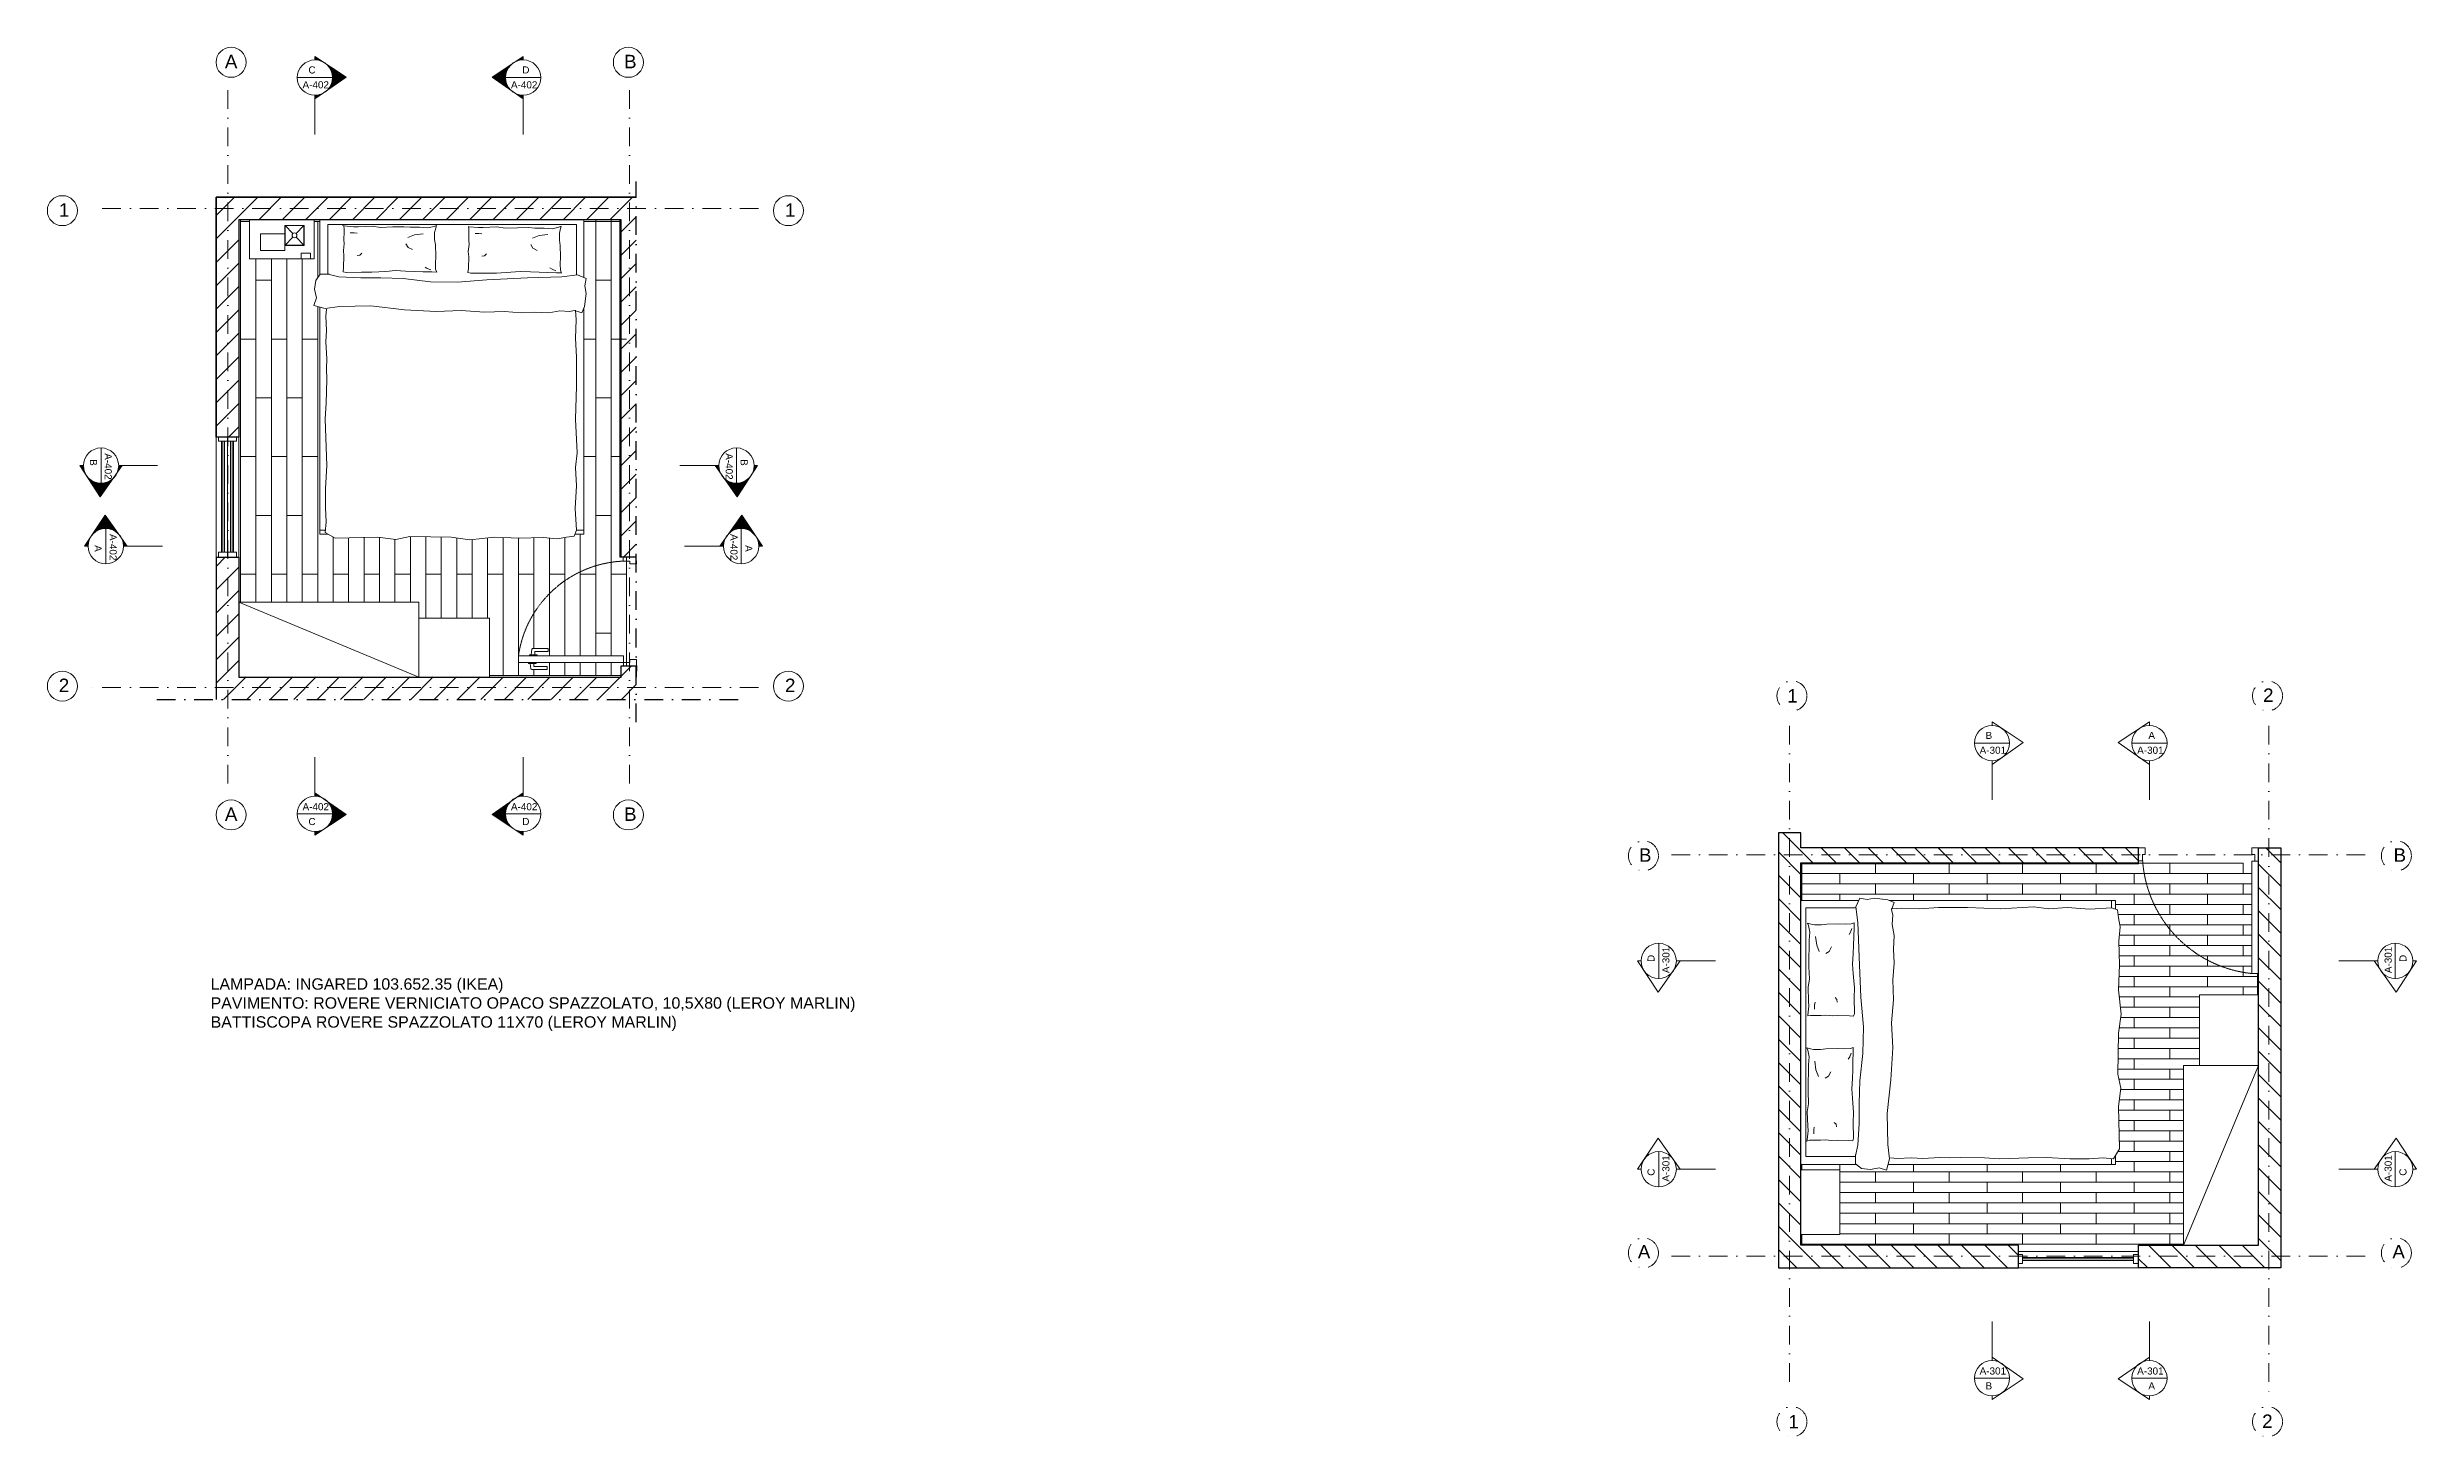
# Model space of a CAD drawing. Header units: centimetres. Extents: x 113170 to 115753, y 56736 to 59771.
# Drawn here: x 113170 to 114781, y 56736 to 57681 of the extents above; entities that cross this region are included whole.
import ezdxf

# ---------------------------------------------------------------- set-up
doc = ezdxf.new("R2010")
doc.units = ezdxf.units.CM
doc.header["$MEASUREMENT"] = 0
doc.linetypes.add('HIDDEN', pattern=[0.375, 0.25, -0.125])
doc.linetypes.add('TRATTOPUNTO', pattern=[25.4, 12.7, -6.35, 0, -6.35])
for name, color, linetype, lineweight in [('Arredi', 1, 'Continuous', 15), ('Dettagli', 5, 'Continuous', 5), ('finestre', 4, 'Continuous', 13), ('linee', 255, 'TRATTOPUNTO', 5), ('Muri esterni', 250, 'Continuous', 25), ('Pavimento', 3, 'Continuous', 5), ('porte', 4, 'Continuous', 13), ('punto tratto', 250, 'TRATTOPUNTO', 25), ('Quote', 2, 'Continuous', 18), ('simbologia', 2, 'Continuous', 5)]:
    doc.layers.add(name, color=color, linetype=linetype, lineweight=lineweight)
doc.layers.add('linee guida', color=6, linetype='Continuous', lineweight=18, plot=False)
doc.styles.get("Standard").update_dxf_attribs({"font": 'Arial.ttf'})

msp = doc.modelspace()

# ---------------------------------------------------------------- texts
at = {"layer": 'linee', "char_height": 9.12, "attachment_point": 1}
for s, insert in [('1', (114352.9, 57244.4)), ('2', (114676.4, 57244.8)), ('B', (114252.1, 57136.1)), ('B', (114765.1, 57136.1)), ('A', (114251.3, 56866.3)), ('A', (114764.3, 56866.3)), ('1', (114353.7, 56750.7)), ('2', (114675.8, 56751))]:
    msp.add_mtext_dynamic_manual_height_columns(s, width=58.855, gutter_width=1, heights=[0], dxfattribs=dict(at, insert=insert))
at = {"layer": 'linee guida', "insert": (113281, 57047.7), "char_height": 7.748, "attachment_point": 1}
msp.add_mtext_dynamic_manual_height_columns('LAMPADA: INGARED 103.652.35 (IKEA)\\PPAVIMENTO: ROVERE VERNICIATO OPACO SPAZZOLATO, 10,5X80 (LEROY MARLIN)\\PBATTISCOPA ROVERE SPAZZOLATO 11X70 (LEROY MARLIN)', width=1158.851, gutter_width=1, heights=[0], dxfattribs=at)
at = {"layer": 'Quote', "char_height": 9.12, "attachment_point": 1}
for s, insert in [('A', (113290.7, 57675.8)), ('B', (113562.1, 57675.8)), ('1', (113177.8, 57574.8)), ('1', (113671.5, 57574.8)), ('2', (113177.8, 57251.5)), ('2', (113671.5, 57251.5)), ('A', (113290.7, 57163.9)), ('B', (113562.1, 57163.9))]:
    msp.add_mtext_dynamic_manual_height_columns(s, width=58.855, gutter_width=1, heights=[0], dxfattribs=dict(at, insert=insert))
at = {"layer": 'simbologia'}
for s, p in [('C', (113347.5, 57663.1)), ('D', (113492.9, 57663.1)), ('A-402', (113343.5, 57653)), ('A-402', (113485.2, 57653)), ('B', (114487.7, 57210.5)), ('A', (114598.4, 57210.5)), ('A-301', (114483.7, 57200.4)), ('A-301', (114590.8, 57200.4)), ('A-402', (113343.5, 57162)), ('A-402', (113485.2, 57162)), ('C', (113347.5, 57151.9)), ('D', (113492.9, 57151.9)), ('A-301', (114483.7, 56778.2)), ('A-301', (114590.8, 56778.2)), ('B', (114487.7, 56768.1)), ('A', (114598.4, 56768.1))]:
    msp.add_text(s, height=4.82, dxfattribs=at).set_placement(p)
for s, rotation, p in [('B', 270, (113198.9, 57400.8)), ('A-402', 270, (113209, 57404.8)), ('A-402', 270, (113631.2, 57404.8)), ('B', 270, (113641.3, 57400.8)), ('A-402', 270, (113212.3, 57349.9)), ('A-402', 270, (113634.4, 57349.9)), ('A', 270, (113202.1, 57342.3)), ('A', 270, (113644.5, 57342.3)), ('D', 90, (114262.7, 57058.8)), ('A-301', 90, (114272.8, 57051.2)), ('A-301', 90, (114763.8, 57051.2)), ('D', 90, (114773.9, 57058.8)), ('A-301', 90, (114272.8, 56909.4)), ('A-301', 90, (114763.8, 56909.4)), ('C', 90, (114262.7, 56913.4)), ('C', 90, (114773.9, 56913.4))]:
    msp.add_text(s, height=4.82, rotation=rotation, dxfattribs=at).set_placement(p)

# ---------------------------------------------------------------- hatches: boundary and pattern name
at = {"layer": 'Dettagli'}
h = msp.add_hatch(color=256, dxfattribs=at)
h.dxf.hatch_style = 1
h.set_gradient(color1=(51, 51, 51), color2=(51, 51, 51), tint=1)
h.paths.add_polyline_path([(113351.9, 57674.7), (113351.9, 57672.3, -0.147001), (113358.5, 57670.3)])
h = msp.add_hatch(color=256, dxfattribs=at)
h.dxf.hatch_style = 1
h.set_gradient(color1=(51, 51, 51), color2=(51, 51, 51), tint=1)
h.paths.add_polyline_path([(113373.1, 57660.7), (113358.5, 57670.3, -0.251876), (113363.9, 57660.3, -0.19408), (113360.5, 57651.9)])
h = msp.add_hatch(color=256, dxfattribs=at)
h.dxf.hatch_style = 1
h.set_gradient(color1=(51, 51, 51), color2=(51, 51, 51), tint=1)
h.paths.add_polyline_path([(113481.5, 57660.3, -0.251876), (113486.9, 57670.3), (113472.4, 57660.7), (113484.9, 57651.9, -0.19408)])
h = msp.add_hatch(color=256, dxfattribs=at)
h.dxf.hatch_style = 1
h.set_gradient(color1=(51, 51, 51), color2=(51, 51, 51), tint=1)
h.paths.add_polyline_path([(113493.5, 57674.7), (113486.9, 57670.3, -0.147001), (113493.5, 57672.3)])
h = msp.add_hatch(color=256, dxfattribs=at)
h.dxf.hatch_style = 1
h.set_gradient(color1=(51, 51, 51), color2=(51, 51, 51), tint=1)
h.paths.add_polyline_path([(113356.8, 57649.3, -0.105717), (113351.9, 57648.2), (113351.9, 57645.8)])
h = msp.add_hatch(color=256, dxfattribs=at)
h.dxf.hatch_style = 1
h.set_gradient(color1=(51, 51, 51), color2=(51, 51, 51), tint=1)
h.paths.add_polyline_path([(113493.5, 57648.2, -0.105717), (113488.6, 57649.3), (113493.5, 57645.8)])
h = msp.add_hatch(dxfattribs=at)
h.set_pattern_fill('ANSI31', color=256, scale=90)
h.set_pattern_definition([(45, (-8.314, -328.383), (-7.9549513, 7.9549513), [])])
h.paths.add_polyline_path([(113570.4, 57334.2), (113570.4, 57578.9), (113284.8, 57578.9), (113284.8, 57415.8), (113300.2, 57415.8), (113300.2, 57563.6), (113560.2, 57563.6), (113560.2, 57334.2)])
h = msp.add_hatch(color=256, dxfattribs=at)
h.dxf.hatch_style = 1
h.set_gradient(color1=(51, 51, 51), color2=(51, 51, 51), tint=1)
h.paths.add_polyline_path([(113194.4, 57396.4), (113192, 57396.4), (113196.4, 57389.8, -0.147001)])
h = msp.add_hatch(color=256, dxfattribs=at)
h.dxf.hatch_style = 1
h.set_gradient(color1=(51, 51, 51), color2=(51, 51, 51), tint=1)
h.paths.add_polyline_path([(113220.9, 57396.4), (113218.5, 57396.4, -0.105717), (113217.5, 57391.5)])
h = msp.add_hatch(color=256, dxfattribs=at)
h.dxf.hatch_style = 1
h.set_gradient(color1=(51, 51, 51), color2=(51, 51, 51), tint=1)
h.paths.add_polyline_path([(113627.5, 57391.5, -0.105717), (113626.4, 57396.4), (113624, 57396.4)])
h = msp.add_hatch(color=256, dxfattribs=at)
h.dxf.hatch_style = 1
h.set_gradient(color1=(51, 51, 51), color2=(51, 51, 51), tint=1)
h.paths.add_polyline_path([(113652.9, 57396.4), (113650.5, 57396.4, -0.147001), (113648.5, 57389.8)])
h = msp.add_hatch(color=256, dxfattribs=at)
h.dxf.hatch_style = 1
h.set_gradient(color1=(51, 51, 51), color2=(51, 51, 51), tint=1)
h.paths.add_polyline_path([(113214.8, 57387.8, -0.468877), (113196.4, 57389.8), (113206, 57375.2)])
h = msp.add_hatch(color=256, dxfattribs=at)
h.dxf.hatch_style = 1
h.set_gradient(color1=(51, 51, 51), color2=(51, 51, 51), tint=1)
h.paths.add_polyline_path([(113630.1, 57387.8), (113638.9, 57375.2), (113648.5, 57389.8, -0.468877)])
h = msp.add_hatch(color=256, dxfattribs=at)
h.dxf.hatch_style = 1
h.set_gradient(color1=(51, 51, 51), color2=(51, 51, 51), tint=1)
h.paths.add_polyline_path([(113209.3, 57362.8), (113199.7, 57348.2, -0.468877), (113218.1, 57350.3)])
h = msp.add_hatch(color=256, dxfattribs=at)
h.dxf.hatch_style = 1
h.set_gradient(color1=(51, 51, 51), color2=(51, 51, 51), tint=1)
h.paths.add_polyline_path([(113642.2, 57362.8), (113633.4, 57350.3, -0.468877), (113651.8, 57348.2)])
h = msp.add_hatch(color=256, dxfattribs=at)
h.dxf.hatch_style = 1
h.set_gradient(color1=(51, 51, 51), color2=(51, 51, 51), tint=1)
h.paths.add_polyline_path([(113199.7, 57348.2), (113195.3, 57341.6), (113197.7, 57341.6, -0.147001)])
h = msp.add_hatch(color=256, dxfattribs=at)
h.dxf.hatch_style = 1
h.set_gradient(color1=(51, 51, 51), color2=(51, 51, 51), tint=1)
h.paths.add_polyline_path([(113220.7, 57346.5, -0.105717), (113221.8, 57341.6), (113224.2, 57341.6)])
h = msp.add_hatch(color=256, dxfattribs=at)
h.dxf.hatch_style = 1
h.set_gradient(color1=(51, 51, 51), color2=(51, 51, 51), tint=1)
h.paths.add_polyline_path([(113630.7, 57346.5), (113627.3, 57341.6), (113629.7, 57341.6, -0.105717)])
h = msp.add_hatch(color=256, dxfattribs=at)
h.dxf.hatch_style = 1
h.set_gradient(color1=(51, 51, 51), color2=(51, 51, 51), tint=1)
h.paths.add_polyline_path([(113651.8, 57348.2, -0.147001), (113653.8, 57341.6), (113656.2, 57341.6)])
h = msp.add_hatch(dxfattribs=at)
h.set_pattern_fill('ANSI31', color=256, scale=90)
h.set_pattern_definition([(45, (-8.314, -328.295), (-7.9549513, 7.9549513), [])])
h.paths.add_polyline_path([(113570.4, 57252.7), (113470.6, 57252.7), (113470.6, 57252.7), (113422.6, 57252.7), (113300.2, 57252.7), (113300.2, 57334.3), (113284.8, 57334.3), (113284.8, 57237.4), (113570.4, 57237.4)])
h = msp.add_hatch(dxfattribs=at)
h.set_pattern_fill('ANSI31', color=256, scale=89.8)
h.paths.add_polyline_path([(113570.4, 57260.2), (113560.2, 57260.2), (113560.2, 57252.6), (113570.4, 57252.6)])
h = msp.add_hatch(color=256, dxfattribs=at)
h.dxf.hatch_style = 1
h.set_gradient(color1=(51, 51, 51), color2=(51, 51, 51), tint=1)
h.paths.add_polyline_path([(113351.9, 57173.9), (113351.9, 57171.5, -0.105717), (113356.8, 57170.5)])
h = msp.add_hatch(color=256, dxfattribs=at)
h.dxf.hatch_style = 1
h.set_gradient(color1=(51, 51, 51), color2=(51, 51, 51), tint=1)
h.paths.add_polyline_path([(113360.5, 57167.8, -0.19408), (113363.9, 57159.5, -0.251876), (113358.5, 57149.4), (113373.1, 57159)])
h = msp.add_hatch(color=256, dxfattribs=at)
h.dxf.hatch_style = 1
h.set_gradient(color1=(51, 51, 51), color2=(51, 51, 51), tint=1)
h.paths.add_polyline_path([(113481.5, 57159.5, -0.19408), (113484.9, 57167.8), (113472.4, 57159), (113486.9, 57149.4, -0.251876)])
h = msp.add_hatch(color=256, dxfattribs=at)
h.dxf.hatch_style = 1
h.set_gradient(color1=(51, 51, 51), color2=(51, 51, 51), tint=1)
h.paths.add_polyline_path([(113493.5, 57173.9), (113488.6, 57170.5, -0.105717), (113493.5, 57171.5)])
h = msp.add_hatch(color=256, dxfattribs=at)
h.dxf.hatch_style = 1
h.set_gradient(color1=(51, 51, 51), color2=(51, 51, 51), tint=1)
h.paths.add_polyline_path([(113358.5, 57149.4, -0.147001), (113351.9, 57147.4), (113351.9, 57145)])
h = msp.add_hatch(color=256, dxfattribs=at)
h.dxf.hatch_style = 1
h.set_gradient(color1=(51, 51, 51), color2=(51, 51, 51), tint=1)
h.paths.add_polyline_path([(113493.5, 57147.4, -0.147001), (113486.9, 57149.4), (113493.5, 57145)])
h = msp.add_hatch(dxfattribs=at)
h.set_pattern_fill('ANSI31', color=256, scale=90, angle=90)
h.set_pattern_definition([(135, (172254.192, -56442.376), (-7.9549513, -7.9549513), [])])
h.paths.add_polyline_path([(114362.2, 56866.1), (114362.2, 57126.2), (114591.6, 57126.2), (114591.6, 57136.4), (114362.2, 57136.4), (114362.2, 57146.6), (114346.9, 57146.6), (114346.9, 56850.7), (114510, 56850.7), (114510, 56866.1)])
h = msp.add_hatch(dxfattribs=at)
h.set_pattern_fill('ANSI31', color=256, scale=90, angle=90)
h.set_pattern_definition([(135, (172254.105, -56442.376), (-7.9549513, -7.9549513), [])])
h.paths.add_polyline_path([(114673.1, 57136.4), (114673.1, 57036.5), (114673.1, 57036.5), (114673.1, 56988.5), (114673.1, 56866.1), (114591.5, 56866.1), (114591.5, 56850.7), (114688.4, 56850.7), (114688.4, 57136.4)])

# ---------------------------------------------------------------- linework, layer by layer
at = {"layer": 'Arredi'}
for p, q in [((113307.4, 57537.1), (113307.4, 57563.6)), ((113360.7, 57526.6), (113360.7, 57560.3)), ((113360.7, 57560.3), (113529.8, 57560.3)), ((113371.9, 57559.4), (113370.7, 57559.6)), ((113371.4, 57559.6), (113371.7, 57557.8)), ((113371.7, 57555.2), (113371.6, 57550.3)), ((113371.7, 57557.8), (113371.7, 57555.2)), ((113378.1, 57558.8), (113371.9, 57559.4)), ((113375.9, 57554.8), (113378.6, 57554.8)), ((113381.4, 57558.9), (113378.1, 57558.8)), ((113378.6, 57554.8), (113380.6, 57554.5)), ((113390.9, 57559.3), (113381.4, 57558.9)), ((113396.5, 57558.4), (113390.9, 57559.3)), ((113404.8, 57558.7), (113396.5, 57558.4)), ((113412.3, 57558.8), (113404.8, 57558.7)), ((113416.6, 57558.5), (113412.3, 57558.8)), ((113415.1, 57551.6), (113419.6, 57553.4)), ((113422.9, 57558.5), (113416.6, 57558.5)), ((113419.6, 57553.4), (113425.4, 57554.1)), ((113428.4, 57558.1), (113422.9, 57558.5)), ((113432.9, 57559), (113428.4, 57558.1)), ((113434.6, 57559.7), (113432.9, 57559)), ((113433.2, 57550.2), (113433.3, 57555)), ((113433.3, 57555), (113433.9, 57557.2)), ((113433.9, 57557.2), (113434.6, 57559.7)), ((113456.3, 57559.1), (113456.6, 57557.2)), ((113456.6, 57554.7), (113456.5, 57549.8)), ((113456.6, 57557.2), (113456.6, 57554.7)), ((113462.9, 57558.3), (113456.7, 57558.9)), ((113460.8, 57554.3), (113463.4, 57554.3)), ((113466.2, 57558.4), (113462.9, 57558.3)), ((113463.4, 57554.3), (113465.4, 57554)), ((113475.7, 57558.8), (113466.2, 57558.4)), ((113481.3, 57557.9), (113475.7, 57558.8)), ((113489.6, 57558.2), (113481.3, 57557.9)), ((113497.2, 57558.3), (113489.6, 57558.2)), ((113501.4, 57558), (113497.2, 57558.3)), ((113499.9, 57551.1), (113504.4, 57552.9)), ((113507.7, 57558), (113501.4, 57558)), ((113504.4, 57552.9), (113510.2, 57553.6)), ((113513.2, 57557.5), (113507.7, 57558)), ((113517.7, 57558.5), (113513.2, 57557.5)), ((113519.4, 57559.2), (113517.7, 57558.5)), ((113518.1, 57549.7), (113518.2, 57554.4)), ((113518.2, 57554.4), (113518.7, 57556.7)), ((113518.7, 57556.7), (113519.4, 57559.2)), ((113529.8, 57560.3), (113529.8, 57526.1)), ((113371.9, 57547.2), (113371.3, 57542.7)), ((113371.3, 57542.7), (113371.6, 57539)), ((113371.6, 57539), (113371.4, 57531.2)), ((113371.6, 57550.3), (113371.9, 57547.2)), ((113380.7, 57539.4), (113382.5, 57539.6)), ((113382.5, 57539.6), (113383.8, 57541)), ((113413.8, 57547.2), (113415.2, 57544.8)), ((113415.2, 57544.8), (113418.2, 57543.4)), ((113433.8, 57546.6), (113433.2, 57550.2)), ((113434.1, 57538.8), (113433.8, 57546.6)), ((113433.8, 57533.9), (113434.1, 57538.8)), ((113456.8, 57546.7), (113456.1, 57542.1)), ((113456.1, 57542.1), (113456.5, 57538.5)), ((113456.5, 57538.5), (113456.3, 57530.7)), ((113456.5, 57549.8), (113456.8, 57546.7)), ((113465.5, 57538.9), (113467.3, 57539.1)), ((113467.3, 57539.1), (113468.6, 57540.4)), ((113498.6, 57546.7), (113500, 57544.3)), ((113500, 57544.3), (113503, 57542.8)), ((113518.6, 57546.1), (113518.1, 57549.7)), ((113518.9, 57538.3), (113518.6, 57546.1)), ((113518.6, 57533.3), (113518.9, 57538.3)), ((113352.5, 57522.4), (113351.7, 57516.4)), ((113355.5, 57526.6), (113352.5, 57522.4)), ((113361.8, 57526.6), (113355.5, 57526.6)), ((113368.2, 57524.9), (113361, 57526.6)), ((113383.1, 57524.1), (113368.2, 57524.9)), ((113371.4, 57531.2), (113371.1, 57528.3)), ((113371.1, 57528.3), (113373.1, 57527.8)), ((113373.1, 57527.8), (113383.6, 57528)), ((113396.7, 57524.1), (113383.1, 57524.1)), ((113383.6, 57528), (113390.5, 57527.9)), ((113390.5, 57527.9), (113400.2, 57528.5)), ((113411.9, 57523.7), (113396.7, 57524.1)), ((113400.2, 57528.5), (113406.6, 57529)), ((113406.6, 57529), (113413.6, 57528.6)), ((113430.6, 57521.5), (113411.9, 57523.7)), ((113413.6, 57528.6), (113419.5, 57528.4)), ((113419.5, 57528.4), (113425.2, 57528.3)), ((113425.2, 57528.3), (113431.4, 57528.1)), ((113428.3, 57530.4), (113426.9, 57531.4)), ((113430.8, 57529.5), (113428.3, 57530.4)), ((113448.9, 57521.1), (113430.6, 57521.5)), ((113431.4, 57528.1), (113434.7, 57528)), ((113434, 57529.9), (113433.8, 57533.9)), ((113434.7, 57528), (113434, 57529.9)), ((113468.8, 57522.8), (113448.9, 57521.1)), ((113456.3, 57530.7), (113455.9, 57527.8)), ((113455.9, 57527.8), (113457.9, 57527.2)), ((113457.9, 57527.2), (113468.5, 57527.4)), ((113468.5, 57527.4), (113475.3, 57527.3)), ((113496.4, 57524.1), (113468.8, 57522.8)), ((113475.3, 57527.3), (113485, 57528)), ((113485, 57528), (113491.5, 57528.5)), ((113491.5, 57528.5), (113498.4, 57528.1)), ((113519.8, 57524.9), (113496.4, 57524.1)), ((113498.4, 57528.1), (113504.3, 57527.9)), ((113504.3, 57527.9), (113510, 57527.8)), ((113510, 57527.8), (113516.2, 57527.5)), ((113513.2, 57529.9), (113511.7, 57530.9)), ((113515.6, 57528.9), (113513.2, 57529.9)), ((113516.2, 57527.6), (113519.5, 57527.5)), ((113518.8, 57529.4), (113518.6, 57533.3)), ((113519.5, 57527.4), (113518.8, 57529.4)), ((113530.4, 57526.2), (113519.8, 57524.9)), ((113536.3, 57523.7), (113530.4, 57526.2)), ((113535.5, 57518.6), (113536.3, 57523.7)), ((113352.9, 57510.5), (113351.2, 57505.4)), ((113351.2, 57505.4), (113358.9, 57503.3)), ((113351.7, 57516.4), (113352.9, 57510.5)), ((113358.9, 57503.3), (113368.6, 57504.6)), ((113368.6, 57504.6), (113389.9, 57505)), ((113389.9, 57505), (113412.8, 57502.4)), ((113533.4, 57500.3), (113535.1, 57504.6)), ((113535.1, 57504.6), (113536.3, 57513.5)), ((113536.3, 57513.5), (113535.5, 57518.6)), ((113359.7, 57502.8), (113359.3, 57498.1)), ((113359.3, 57498.1), (113359.7, 57488.4)), ((113359.7, 57488.4), (113359.3, 57480.7)), ((113412.8, 57502.4), (113434.4, 57501.2)), ((113434.4, 57501.2), (113451.4, 57502)), ((113451.4, 57502), (113467.1, 57500.7)), ((113467.1, 57500.7), (113480.7, 57501.2)), ((113480.7, 57501.2), (113492.2, 57500.3)), ((113492.2, 57500.3), (113501.5, 57500.7)), ((113501.5, 57500.7), (113510.9, 57500.3)), ((113510.9, 57500.3), (113518.5, 57501.6)), ((113518.5, 57501.6), (113524.9, 57501.2)), ((113524.9, 57501.2), (113528.3, 57502)), ((113528.3, 57502), (113533.4, 57500.3)), ((113529.6, 57495.6), (113529, 57502.2)), ((113529, 57483.1), (113529.6, 57495.6)), ((113359.3, 57480.7), (113359.9, 57469.1)), ((113529.8, 57470.1), (113529, 57483.1)), ((113359.9, 57469.1), (113359.8, 57462.4)), ((113359.8, 57462.4), (113359.9, 57454.9)), ((113529.8, 57450.4), (113529.8, 57470.1)), ((113359.9, 57454.9), (113359.6, 57438.9)), ((113529, 57428.1), (113529.8, 57450.4)), ((113359.6, 57438.9), (113358.8, 57428.3)), ((113358.8, 57428.3), (113359.6, 57408.9)), ((113530.3, 57405.2), (113529, 57428.1)), ((113359.6, 57408.9), (113359.9, 57396.4)), ((113359.9, 57396.4), (113359.1, 57380.8)), ((113529, 57395.1), (113530.3, 57405.2)), ((113529.8, 57382.7), (113529, 57395.1)), ((113359.1, 57380.8), (113359.1, 57367.7)), ((113528.8, 57367.2), (113529.8, 57382.7)), ((113359.1, 57367.7), (113359.6, 57358.2)), ((113529.8, 57352.4), (113528.8, 57367.2)), ((113359.6, 57358.2), (113358.8, 57351)), ((113358.8, 57351), (113365.7, 57347)), ((113365.7, 57347), (113394.4, 57347.8)), ((113394.4, 57347.8), (113406.9, 57346.2)), ((113406.9, 57346.2), (113416.5, 57348.1)), ((113416.5, 57348.1), (113444.5, 57347.8)), ((113444.5, 57347.8), (113457.3, 57345.9)), ((113457.3, 57345.9), (113474, 57347.8)), ((113474, 57347.8), (113491, 57347)), ((113491, 57347), (113507, 57347.5)), ((113507, 57347.5), (113516.8, 57346.5)), ((113516.8, 57346.5), (113522.9, 57347.8)), ((113522.9, 57347.8), (113528.2, 57348.3)), ((113528.2, 57348.3), (113529.8, 57352.4)), ((114402.2, 57102.3), (114399.6, 57096.3)), ((114407.2, 57101.4), (114402.2, 57102.3)), ((114412.3, 57102.3), (114407.2, 57101.4)), ((114421.3, 57101), (114412.3, 57102.3)), ((114365.5, 56926.6), (114365.5, 57095.7)), ((114365.5, 57095.7), (114399.7, 57095.7)), ((114369.1, 57084.6), (114366.6, 57085.3)), ((114366.6, 57085.3), (114367.3, 57083.7)), ((114398.4, 57085.4), (114396.4, 57084.7)), ((114398.3, 57082.2), (114398.3, 57085.4)), ((114399.6, 57096.3), (114400.9, 57085.7)), ((114400.9, 57085.7), (114401.7, 57062.4)), ((114425.5, 57099.3), (114421.3, 57101)), ((114430.3, 57095.5), (114423.6, 57095)), ((114423.8, 57094.2), (114425.5, 57099.3)), ((114424.6, 57090.8), (114423.8, 57094.2)), ((114424.2, 57084.4), (114424.6, 57090.8)), ((114442.7, 57095), (114430.3, 57095.5)), ((114455.8, 57095.8), (114442.7, 57095)), ((114475.4, 57095.8), (114455.8, 57095.8)), ((114497.7, 57095), (114475.4, 57095.8)), ((114520.6, 57096.3), (114497.7, 57095)), ((114530.7, 57095), (114520.6, 57096.3)), ((114543.2, 57095.8), (114530.7, 57095)), ((114558.6, 57094.7), (114543.2, 57095.8)), ((114573.4, 57095.7), (114558.6, 57094.7)), ((114577.5, 57094.2), (114573.4, 57095.7)), ((114578, 57088.8), (114577.5, 57094.2)), ((114579.3, 57082.7), (114578, 57088.8)), ((114367.3, 57083.7), (114368.3, 57079.1)), ((114368.3, 57079.1), (114367.9, 57073.6)), ((114367.9, 57073.6), (114367.9, 57067.3)), ((114371.4, 57084.1), (114369.1, 57084.6)), ((114376.1, 57084), (114371.4, 57084.1)), ((114372.9, 57070.3), (114372.2, 57076.1)), ((114374.7, 57065.9), (114372.9, 57070.3)), ((114379.7, 57084.5), (114376.1, 57084)), ((114387.5, 57084.8), (114379.7, 57084.5)), ((114381.5, 57066), (114383, 57069)), ((114392.5, 57084.5), (114387.5, 57084.8)), ((114396.4, 57084.7), (114392.5, 57084.5)), ((114396, 57079.1), (114394.9, 57077.6)), ((114396.9, 57081.6), (114396, 57079.1)), ((114397.7, 57064.3), (114397.9, 57070.2)), ((114397.9, 57070.2), (114398.1, 57075.9)), ((114398.1, 57075.9), (114398.3, 57082.1)), ((114425.5, 57076.8), (114424.2, 57084.4)), ((114425.1, 57067.5), (114425.5, 57076.8)), ((114578.3, 57072.9), (114579.3, 57082.7)), ((114578.8, 57056.9), (114578.3, 57072.9)), ((114367.9, 57067.3), (114367.5, 57063.1)), ((114367.5, 57063.1), (114367.6, 57055.5)), ((114367.6, 57055.5), (114368, 57047.3)), ((114379.2, 57064.5), (114381.5, 57066)), ((114397.3, 57057.4), (114397.7, 57064.3)), ((114397.8, 57051), (114397.3, 57057.4)), ((114401.7, 57062.4), (114403, 57034.8)), ((114424.6, 57046.7), (114425.5, 57058.1)), ((114425.5, 57058.1), (114425.1, 57067.5)), ((114578, 57039.9), (114578.8, 57056.9)), ((114368, 57047.3), (114367, 57041.7)), ((114367, 57041.7), (114367.4, 57032.2)), ((114398.5, 57041.2), (114397.8, 57051)), ((114398.4, 57034.4), (114398.5, 57041.2)), ((114425.1, 57033.1), (114424.6, 57046.7)), ((114579.9, 57023.2), (114578, 57039.9)), ((114366.7, 57022.2), (114368.6, 57022.5)), ((114367.5, 57028.8), (114366.9, 57022.6)), ((114367.4, 57032.2), (114367.5, 57028.8)), ((114368.6, 57022.5), (114371.2, 57022.5)), ((114371.2, 57022.5), (114376, 57022.4)), ((114371.5, 57029.4), (114371.8, 57031.4)), ((114371.5, 57026.7), (114371.5, 57029.4)), ((114376, 57022.4), (114379.1, 57022.7)), ((114379.1, 57022.7), (114383.7, 57022.1)), ((114383.7, 57022.1), (114387.3, 57022.4)), ((114386.7, 57033.2), (114385.4, 57034.6)), ((114386.9, 57031.5), (114386.7, 57033.2)), ((114387.3, 57022.4), (114395.2, 57022.2)), ((114395.2, 57022.2), (114398, 57021.9)), ((114398, 57021.9), (114398.6, 57023.8)), ((114398.6, 57023.8), (114398.4, 57034.4)), ((114403, 57034.8), (114404.7, 57014.8)), ((114423.8, 57017.4), (114425.1, 57033.1)), ((114578, 57010.4), (114579.9, 57023.2)), ((114404.7, 57014.8), (114404.3, 56996.6)), ((114424.6, 57000.4), (114423.8, 57017.4)), ((114577.7, 56982.4), (114578, 57010.4)), ((114368.6, 56999.8), (114366.1, 57000.5)), ((114366.1, 57000.5), (114366.8, 56998.9)), ((114366.8, 56998.9), (114367.7, 56994.3)), ((114367.7, 56994.3), (114367.3, 56988.8)), ((114367.3, 56988.8), (114367.3, 56982.5)), ((114370.8, 56999.3), (114368.6, 56999.8)), ((114375.6, 56999.2), (114370.8, 56999.3)), ((114372.4, 56985.5), (114371.7, 56991.3)), ((114379.2, 56999.7), (114375.6, 56999.2)), ((114387, 57000), (114379.2, 56999.7)), ((114391.9, 56999.7), (114387, 57000)), ((114395.9, 56999.9), (114391.9, 56999.7)), ((114395.4, 56994.3), (114394.4, 56992.8)), ((114396.4, 56996.8), (114395.4, 56994.3)), ((114397.8, 57000.6), (114395.9, 56999.9)), ((114397.4, 56985.4), (114397.5, 56991.1)), ((114397.5, 56991.1), (114397.7, 56997.3)), ((114397.7, 56997.3), (114397.8, 57000.6)), ((114404.3, 56996.6), (114402.2, 56977.9)), ((114423.4, 56978.7), (114424.6, 57000.4)), ((114367.3, 56982.5), (114367, 56978.3)), ((114367, 56978.3), (114367.1, 56970.7)), ((114374.2, 56981), (114372.4, 56985.5)), ((114378.6, 56979.7), (114381, 56981.1)), ((114381, 56981.1), (114382.5, 56984.1)), ((114396.8, 56972.6), (114397.2, 56979.5)), ((114397.3, 56966.2), (114396.8, 56972.6)), ((114397.2, 56979.5), (114397.4, 56985.4)), ((114402.2, 56977.9), (114401.7, 56962.6)), ((114420.8, 56955.8), (114423.4, 56978.7)), ((114579.6, 56972.9), (114577.7, 56982.4)), ((114578, 56960.4), (114579.6, 56972.9)), ((114367.4, 56962.4), (114366.5, 56956.9)), ((114366.5, 56956.9), (114366.9, 56947.3)), ((114367.1, 56970.7), (114367.4, 56962.4)), ((114397.9, 56956.4), (114397.3, 56966.2)), ((114397.8, 56949.6), (114397.9, 56956.4)), ((114401.7, 56962.6), (114401.7, 56949)), ((114578.8, 56931.7), (114578, 56960.4)), ((114367, 56944), (114366.4, 56937.8)), ((114366.9, 56947.3), (114367, 56944)), ((114371, 56944.6), (114371.3, 56946.5)), ((114371, 56941.9), (114371, 56944.6)), ((114386.2, 56948.4), (114384.8, 56949.7)), ((114386.4, 56946.6), (114386.2, 56948.4)), ((114398, 56939), (114397.8, 56949.6)), ((114401.7, 56949), (114400.9, 56934.2)), ((114421.3, 56934.6), (114420.8, 56955.8)), ((114399.2, 56926.6), (114365.5, 56926.6)), ((114366.4, 56937.8), (114366.2, 56936.7)), ((114366.2, 56937.4), (114368, 56937.7)), ((114368, 56937.7), (114370.6, 56937.7)), ((114370.6, 56937.7), (114375.5, 56937.6)), ((114375.5, 56937.6), (114378.6, 56937.9)), ((114378.6, 56937.9), (114383.1, 56937.3)), ((114383.1, 56937.3), (114386.8, 56937.6)), ((114386.8, 56937.6), (114394.6, 56937.4)), ((114394.6, 56937.4), (114397.5, 56937.1)), ((114397.5, 56937.1), (114398, 56939)), ((114400.9, 56934.2), (114399.2, 56926.9)), ((114399.2, 56927.8), (114399.2, 56921.4)), ((114420.4, 56917.2), (114422.5, 56924.8)), ((114422.5, 56924.8), (114421.3, 56934.6)), ((114423, 56925.7), (114427.7, 56925.2)), ((114427.7, 56925.2), (114437.4, 56925.7)), ((114437.4, 56925.7), (114445.1, 56925.2)), ((114445.1, 56925.2), (114456.7, 56925.9)), ((114456.7, 56925.9), (114463.4, 56925.7)), ((114463.4, 56925.7), (114470.9, 56925.9)), ((114470.9, 56925.9), (114486.9, 56925.6)), ((114486.9, 56925.6), (114497.5, 56924.8)), ((114497.5, 56924.8), (114516.9, 56925.6)), ((114516.9, 56925.6), (114529.4, 56925.8)), ((114529.4, 56925.8), (114545.1, 56925)), ((114545.1, 56925), (114558.1, 56925)), ((114558.1, 56925), (114567.6, 56925.6)), ((114567.6, 56925.6), (114574.8, 56924.8)), ((114574.8, 56924.8), (114578.8, 56931.7)), ((114399.2, 56921.4), (114403.4, 56918.4)), ((114403.4, 56918.4), (114409.4, 56917.6)), ((114409.4, 56917.6), (114415.3, 56918.9)), ((114415.3, 56918.9), (114420.4, 56917.2)), ((114388.7, 56873.4), (114362.2, 56873.4))]:
    msp.add_line(p, q, dxfattribs=at)
at = {"layer": 'Arredi', "lineweight": 5}
for p, q in [((113351.5, 57563.6), (113351.5, 57537.1)), ((113355.2, 57526.2), (113355.2, 57563.8)), ((113534.7, 57563.8), (113534.7, 57524.3)), ((113307.4, 57537.1), (113351.5, 57537.1)), ((113355.2, 57349.8), (113355.2, 57504.3)), ((113534.7, 57503.8), (113534.7, 57349.8)), ((113355.2, 57352.4), (113359, 57352.4)), ((113361, 57349.8), (113355.2, 57349.8)), ((113534.7, 57349.8), (113528.8, 57349.8)), ((113529.8, 57352.4), (113534.7, 57352.4)), ((113300.2, 57303.6), (113422.6, 57252.6)), ((114362, 57100.7), (114401.5, 57100.7)), ((114422.1, 57100.7), (114576, 57100.7)), ((114573.4, 57095.7), (114573.4, 57100.7)), ((114576, 57100.7), (114576, 57094.7)), ((114622.2, 56866.1), (114673.2, 56988.5)), ((114573.4, 56921.1), (114573.4, 56924.9)), ((114576, 56926.9), (114576, 56921.1)), ((114399.6, 56921.1), (114362, 56921.1)), ((114362.2, 56917.5), (114388.8, 56917.5)), ((114388.7, 56873.4), (114388.7, 56917.5)), ((114576, 56921.1), (114421.5, 56921.1))]:
    msp.add_line(p, q, dxfattribs=at)
for points in [[(113300.2, 57252.6), (113300.2, 57303.6), (113422.6, 57303.6), (113422.6, 57252.6)], [(114673.2, 56866.1), (114622.2, 56866.1), (114622.2, 56988.5), (114673.2, 56988.5)]]:
    msp.add_lwpolyline(points, dxfattribs=at)
at = {"layer": 'Arredi'}
for points in [[(113422.6, 57292.6), (113422.6, 57252.6), (113470.6, 57252.6), (113470.6, 57292.6)], [(114633.2, 56988.5), (114673.2, 56988.5), (114673.2, 57036.5), (114633.2, 57036.5)]]:
    msp.add_lwpolyline(points, close=True, dxfattribs=at)
at = {"layer": 'Dettagli'}
for p, q in [((113331.6, 57559.7), (113336.8, 57554.2)), ((113339.1, 57554.2), (113344.4, 57559.7)), ((113331.6, 57546.3), (113336.8, 57551.8)), ((113339.1, 57551.8), (113344.4, 57546.3)), ((113500.8, 57259.8), (113500.8, 57260.1))]:
    msp.add_line(p, q, dxfattribs=at)
for points in [[(113331.4, 57542.8), (113314.9, 57542.8), (113314.9, 57554.1), (113331.4, 57554.1)], [(113344.5, 57559.8), (113331.5, 57559.8), (113331.5, 57546.1), (113344.5, 57546.1)], [(113344.4, 57559.7), (113331.6, 57559.7), (113331.6, 57546.3), (113344.4, 57546.3)], [(113348.8, 57537.1), (113342.6, 57537.1), (113342.6, 57540.8), (113348.8, 57540.8)]]:
    msp.add_lwpolyline(points, close=True, dxfattribs=at)
for points in [[(113497.2, 57262.6), (113497.2, 57261.9), (113502.4, 57261.9), (113502.4, 57262.6)], [(113497.2, 57262.6), (113502.4, 57262.6)], [(113497.8, 57267.1), (113497.8, 57267.8), (113503, 57267.8), (113503, 57267.1)], [(113497.8, 57267.1), (113503, 57267.1)], [(113499.3, 57271.5), (113498.9, 57267.8)], [(113499.8, 57271.9), (113510.4, 57271.9)], [(113501.4, 57269.6), (113501.4, 57267.8)], [(113510.4, 57269.9), (113501.7, 57269.9)], [(113510.4, 57271.9), (113510.4, 57269.9)], [(113510.4, 57271.9), (113510.4, 57269.9)], [(113498.7, 57258.2), (113498.3, 57261.9)], [(113499.3, 57257.8), (113509.9, 57257.8)], [(113500.8, 57260.1), (113500.8, 57261.9)], [(113509.9, 57259.8), (113500.8, 57259.8)], [(113509.9, 57257.8), (113509.9, 57259.8)], [(113509.9, 57257.8), (113509.9, 57259.8)]]:
    msp.add_lwpolyline(points, dxfattribs=at)
msp.add_circle((113338, 57553), 1.66, dxfattribs=at)
for points in [[(113499.3, 57271.5), (113499.4, 57271.7), (113499.6, 57271.9), (113499.8, 57271.9)], [(113501.4, 57269.6), (113501.4, 57269.7), (113501.5, 57269.9), (113501.7, 57269.9)], [(113498.7, 57258.2), (113498.7, 57258), (113499, 57257.8), (113499.3, 57257.8)]]:
    msp.add_open_spline(points, degree=3, dxfattribs=at)
at = {"layer": 'finestre', "lineweight": 5}
for p, q in [((113284.8, 57415.8), (113284.8, 57334.2)), ((113286.4, 57415.8), (113286.4, 57413)), ((113288.4, 57413), (113288.4, 57337.6)), ((113289.4, 57413), (113289.4, 57337.6)), ((113290.5, 57413), (113290.5, 57337.6)), ((113292.5, 57415.8), (113292.5, 57413)), ((113292.5, 57415.8), (113292.5, 57334.2)), ((113294.5, 57413), (113294.5, 57337.6)), ((113295.6, 57413), (113295.6, 57337.6)), ((113296.6, 57413), (113296.6, 57337.6)), ((113298.6, 57415.8), (113298.6, 57413)), ((113286.4, 57337.6), (113286.4, 57334.2)), ((113292.5, 57337.6), (113292.5, 57334.2)), ((114510, 56861.8), (114591.6, 56861.8)), ((114510, 56859.9), (114512.8, 56859.9)), ((114510, 56853.7), (114512.8, 56853.7)), ((114510, 56850.7), (114591.6, 56850.7)), ((114512.8, 56857.8), (114588.2, 56857.8)), ((114512.8, 56856.8), (114588.2, 56856.8)), ((114512.8, 56855.8), (114588.2, 56855.8)), ((114588.2, 56853.7), (114591.6, 56853.7))]:
    msp.add_line(p, q, dxfattribs=at)
at = {"layer": 'finestre', "lineweight": 5, "ltscale": 0.001}
for p, q in [((113292.5, 57413), (113286.4, 57413)), ((113298.6, 57413), (113292.5, 57413)), ((113292.5, 57337.6), (113286.4, 57337.6)), ((113298.6, 57337.6), (113292.5, 57337.6)), ((114512.8, 56859.9), (114512.8, 56853.7)), ((114588.2, 56859.9), (114588.2, 56853.7))]:
    msp.add_line(p, q, dxfattribs=at)
at = {"layer": 'finestre'}
for p, q in [((113292.5, 57337.6), (113292.5, 57334.2)), ((113298.6, 57337.6), (113298.6, 57334.2)), ((114588.2, 56859.9), (114591.6, 56859.9))]:
    msp.add_line(p, q, dxfattribs=at)
at = {"layer": 'linee'}
for p, q in [((113292.7, 57651.8), (113292.7, 57179.8)), ((113565.8, 57651.8), (113565.8, 57179.9)), ((113653.5, 57571.3), (113201.8, 57571.3)), ((113653.5, 57245.4), (113200.7, 57245.4)), ((114354.5, 57219.4), (114354.5, 56767.7)), ((114680.4, 57219.4), (114680.4, 56766.7)), ((114274.1, 57131.7), (114745.9, 57131.7)), ((114274.1, 56858.6), (114746, 56858.6))]:
    msp.add_line(p, q, dxfattribs=at)
for centre in [(114356.1, 57239.8), (114679.4, 57239.8), (114255.1, 57131), (114767, 57131), (114255.1, 56860.9), (114767, 56860.9), (114356.1, 56746.1), (114679.4, 56746.1)]:
    msp.add_circle(centre, 10.2, dxfattribs=at)
at = {"layer": 'Muri esterni'}
for p, q in [((113284.8, 57415.8), (113284.8, 57578.9)), ((113284.8, 57578.9), (113570.4, 57578.9)), ((113560.2, 57563.6), (113300.2, 57563.6)), ((113300.2, 57563.6), (113300.2, 57415.8)), ((113560.2, 57334.2), (113560.2, 57563.6)), ((113300.2, 57415.8), (113284.8, 57415.8)), ((113284.8, 57334.2), (113300.2, 57334.2)), ((113284.8, 57334.2), (113284.8, 57237.3)), ((113300.2, 57334.2), (113300.2, 57252.6)), ((113570.4, 57334.2), (113560.2, 57334.2)), ((113300.2, 57252.6), (113560.2, 57252.6)), ((113560.2, 57252.6), (113560.2, 57260.2)), ((113560.2, 57252.6), (113560.2, 57260.2)), ((113560.2, 57260.2), (113570.5, 57260.2)), ((113570.5, 57260.2), (113570.4, 57252.6))]:
    msp.add_line(p, q, dxfattribs=at)
for points in [[(113570.4, 57578.9), (113284.8, 57578.9), (113284.8, 57415.8)], [(114510, 56850.7), (114510, 56866.1), (114362.2, 56866.1), (114362.2, 57126.2), (114591.6, 57126.2), (114591.6, 57136.4), (114362.2, 57136.4), (114362.2, 57146.6), (114346.9, 57146.6), (114346.9, 56850.7), (114510, 56850.7)], [(114591.6, 56850.7), (114591.6, 56866.1), (114673.2, 56866.1), (114673.2, 57136.4), (114688.5, 57136.4), (114688.5, 56850.7), (114591.6, 56850.7)]]:
    msp.add_lwpolyline(points, dxfattribs=at)
at = {"layer": 'Pavimento'}
for p, q in [((113300.2, 57563.6), (113300.2, 57415.8)), ((113300.2, 57563.6), (113300.2, 57562.9)), ((113300.2, 57563.6), (113301.3, 57563.6)), ((113301.3, 57563.6), (113301.3, 57303.6)), ((113301.3, 57563.6), (113301.3, 57562.5)), ((113301.3, 57562.5), (113307.4, 57562.5)), ((113301.3, 57482.5), (113301.3, 57562.5)), ((113301.3, 57562.5), (113307.4, 57562.5)), ((113351.5, 57562.5), (113355.2, 57562.5)), ((113353.8, 57562.5), (113353.8, 57524.2)), ((113534.7, 57562.5), (113559.1, 57562.5)), ((113542.8, 57563), (113542.8, 57267)), ((113553.3, 57563), (113553.3, 57267)), ((113559.1, 57563.6), (113559.1, 57334.2)), ((113311.8, 57537.1), (113311.8, 57482.5)), ((113311.8, 57537.1), (113311.8, 57522.5)), ((113322.3, 57537.1), (113322.3, 57442.5)), ((113332.8, 57537.1), (113332.8, 57522.5)), ((113343.3, 57537.1), (113343.3, 57442.5)), ((113311.8, 57522.5), (113322.3, 57522.5)), ((113311.8, 57442.5), (113311.8, 57522.5)), ((113332.8, 57442.5), (113332.8, 57522.5)), ((113542.8, 57522.5), (113553.3, 57522.5)), ((113353.8, 57442.5), (113353.8, 57504.7)), ((113353.8, 57504.7), (113353.8, 57482.5)), ((113311.8, 57482.5), (113301.3, 57482.5)), ((113301.3, 57482.5), (113311.8, 57482.5)), ((113301.3, 57402.5), (113301.3, 57482.5)), ((113311.8, 57482.5), (113311.8, 57402.5)), ((113322.3, 57482.5), (113332.8, 57482.5)), ((113322.3, 57402.5), (113322.3, 57482.5)), ((113332.8, 57482.5), (113332.8, 57402.5)), ((113343.3, 57482.5), (113353.8, 57482.5)), ((113343.3, 57402.5), (113343.3, 57482.5)), ((113353.8, 57482.5), (113353.8, 57402.5)), ((113534.7, 57482.5), (113542.8, 57482.5)), ((113553.3, 57482.5), (113563.8, 57482.5)), ((113322.3, 57442.5), (113311.8, 57442.5)), ((113311.8, 57442.5), (113322.3, 57442.5)), ((113311.8, 57362.5), (113311.8, 57442.5)), ((113311.8, 57442.5), (113322.3, 57442.5)), ((113322.3, 57442.5), (113322.3, 57362.5)), ((113343.3, 57442.5), (113332.8, 57442.5)), ((113332.8, 57442.5), (113343.3, 57442.5)), ((113332.8, 57362.5), (113332.8, 57442.5)), ((113343.3, 57442.5), (113343.3, 57362.5)), ((113353.8, 57362.5), (113353.8, 57442.5)), ((113542.8, 57442.5), (113553.3, 57442.5)), ((113300.2, 57415.8), (113300.2, 57334.2)), ((113311.8, 57402.5), (113301.3, 57402.5)), ((113301.3, 57402.5), (113311.8, 57402.5)), ((113301.3, 57322.5), (113301.3, 57402.5)), ((113311.8, 57402.5), (113311.8, 57322.5)), ((113332.8, 57402.5), (113322.3, 57402.5)), ((113322.3, 57402.5), (113332.8, 57402.5)), ((113322.3, 57322.5), (113322.3, 57402.5)), ((113322.3, 57402.5), (113332.8, 57402.5)), ((113332.8, 57402.5), (113332.8, 57322.5)), ((113353.8, 57402.5), (113343.3, 57402.5)), ((113343.3, 57402.5), (113353.8, 57402.5)), ((113343.3, 57322.5), (113343.3, 57402.5)), ((113353.8, 57402.5), (113353.8, 57322.5)), ((113542.8, 57402.5), (113534.7, 57402.5)), ((113553.3, 57402.5), (113559.1, 57402.5)), ((113322.3, 57362.5), (113311.8, 57362.5)), ((113311.8, 57362.5), (113322.3, 57362.5)), ((113311.8, 57303.6), (113311.8, 57362.5)), ((113311.8, 57362.5), (113322.3, 57362.5)), ((113322.3, 57362.5), (113322.3, 57303.6)), ((113343.3, 57362.5), (113332.8, 57362.5)), ((113332.8, 57362.5), (113343.3, 57362.5)), ((113332.8, 57303.6), (113332.8, 57362.5)), ((113343.3, 57362.5), (113343.3, 57303.6)), ((113542.8, 57362.5), (113553.3, 57362.5)), ((113364.3, 57347.8), (113364.3, 57303.6)), ((113374.8, 57347.3), (113374.8, 57303.6)), ((113385.3, 57347.6), (113385.3, 57303.6)), ((113395.8, 57347.6), (113395.8, 57303.6)), ((113406.3, 57346.3), (113406.3, 57303.6)), ((113416.8, 57347.8), (113416.8, 57303.6)), ((113427.3, 57347.8), (113427.3, 57292.6)), ((113437.8, 57347.8), (113437.8, 57292.6)), ((113448.3, 57347.2), (113448.3, 57292.6)), ((113458.8, 57346.1), (113458.8, 57292.6)), ((113469.3, 57347.3), (113469.3, 57292.6)), ((113479.8, 57347.5), (113479.8, 57253.7)), ((113490.3, 57347), (113490.3, 57253.7)), ((113500.8, 57347.3), (113500.8, 57271.9)), ((113511.3, 57347.1), (113511.3, 57267)), ((113521.8, 57347.6), (113521.8, 57267)), ((113529.8, 57352.4), (113529.8, 57352.4)), ((113532.3, 57349.8), (113532.3, 57267)), ((113560.2, 57334.2), (113559.1, 57334.2)), ((113563.8, 57334.2), (113563.8, 57260.2)), ((113311.8, 57322.5), (113301.3, 57322.5)), ((113301.3, 57322.5), (113311.8, 57322.5)), ((113301.3, 57303.6), (113301.3, 57322.5)), ((113311.8, 57322.5), (113311.8, 57303.6)), ((113332.8, 57322.5), (113322.3, 57322.5)), ((113322.3, 57322.5), (113332.8, 57322.5)), ((113322.3, 57303.6), (113322.3, 57322.5)), ((113322.3, 57322.5), (113332.8, 57322.5)), ((113332.8, 57322.5), (113332.8, 57303.6)), ((113353.8, 57322.5), (113343.3, 57322.5)), ((113343.3, 57322.5), (113353.8, 57322.5)), ((113343.3, 57303.6), (113343.3, 57322.5)), ((113343.3, 57322.5), (113353.8, 57322.5)), ((113353.8, 57322.5), (113353.8, 57303.6)), ((113364.3, 57322.5), (113374.8, 57322.5)), ((113385.3, 57322.5), (113395.8, 57322.5)), ((113406.3, 57322.5), (113416.8, 57322.5)), ((113427.3, 57322.5), (113437.8, 57322.5)), ((113448.3, 57322.5), (113458.8, 57322.5)), ((113469.3, 57322.5), (113479.8, 57322.5)), ((113490.3, 57322.5), (113500.8, 57322.5)), ((113511.3, 57322.5), (113521.8, 57322.5)), ((113532.3, 57322.5), (113542.8, 57322.5)), ((113553.3, 57322.5), (113563.8, 57322.5)), ((113563.8, 57322.5), (113553.3, 57322.5)), ((113542.8, 57282.5), (113553.3, 57282.5)), ((113500.8, 57267.1), (113500.8, 57267.1)), ((113511.3, 57262.6), (113511.3, 57253.7)), ((113521.8, 57262.6), (113521.8, 57253.7)), ((113532.3, 57262.6), (113532.3, 57253.7)), ((113542.8, 57262.6), (113542.8, 57253.7)), ((113553.3, 57262.6), (113553.3, 57253.7)), ((113470.6, 57253.7), (113560.2, 57253.7)), ((113490.3, 57252.6), (113490.3, 57252.6)), ((113500.8, 57257.8), (113500.8, 57253.7)), ((114362.9, 57100.7), (114362.9, 57126.2)), ((114591.6, 57125.5), (114362.9, 57125.5)), ((114591.6, 57126.2), (114591.6, 57125.5)), ((114573.4, 57095.7), (114573.4, 57095.7)), ((114673.3, 57050.9), (114672.6, 57050.9)), ((114672.6, 57050.9), (114672.6, 57036.5)), ((114362.9, 56917.5), (114362.9, 56921.1)), ((114362.2, 56866.1), (114510, 56866.1)), ((114362.2, 56866.1), (114362.9, 56866.1)), ((114362.9, 56866.1), (114362.9, 56873.4)), ((114622.2, 56866.8), (114362.9, 56866.8)), ((114622.2, 56866.1), (114622.2, 56866.8))]:
    msp.add_line(p, q, dxfattribs=at)
at = {"layer": 'Pavimento', "lineweight": 5}
msp.add_line((114594.4, 56988.8), (114594.4, 56988.8), dxfattribs=at)
for points in [[(113570.4, 57334.2), (113560.2, 57334.2)], [(114591.6, 57136.4), (114591.6, 57126.2)]]:
    msp.add_lwpolyline(points, dxfattribs=at)
at = {"layer": 'Pavimento'}
for points in [[(114362.9, 57119), (114362.9, 57119), (114412.9, 57119), (114412.9, 57125.5)], [(114412.9, 57125.5), (114412.9, 57119), (114462.9, 57119), (114462.9, 57125.5)], [(114462.9, 57125.5), (114462.9, 57119), (114512.9, 57119), (114512.9, 57125.5)], [(114512.9, 57125.5), (114512.9, 57119), (114562.9, 57119), (114562.9, 57125.5)], [(114562.9, 57125.5), (114562.9, 57119), (114612.9, 57119), (114612.9, 57126), (114591.6, 57126)], [(114668.8, 57119), (114638.7, 57119), (114638.7, 57112), (114668.8, 57112)], [(114438.7, 57100.7), (114438.7, 57105), (114388.7, 57105), (114388.7, 57100.7), (114388.7, 57100.7)], [(114488.7, 57100.7), (114488.7, 57105), (114438.7, 57105), (114438.7, 57100.7)], [(114538.7, 57100.7), (114538.7, 57105), (114488.7, 57105), (114488.7, 57100.7)], [(114576, 57098), (114588.7, 57098), (114588.7, 57105), (114538.7, 57105), (114538.7, 57100.7)], [(114668.8, 57105), (114638.7, 57105), (114638.7, 57098), (114668.8, 57098)], [(114577.8, 57091), (114612.9, 57091), (114612.9, 57098), (114576, 57098)], [(114579.1, 57084), (114588.7, 57084), (114588.7, 57091), (114577.8, 57091)], [(114668.8, 57091), (114638.7, 57091), (114638.7, 57084), (114668.8, 57084)], [(114578.4, 57070), (114588.7, 57070), (114588.7, 57077), (114578.7, 57077)], [(114578.6, 57063), (114612.9, 57063), (114612.9, 57070), (114578.4, 57070)], [(114578.7, 57077), (114612.9, 57077), (114612.9, 57084), (114579.1, 57084)], [(114668.8, 57077), (114638.7, 57077), (114638.7, 57070), (114668.8, 57070)], [(114668.8, 57084), (114662.9, 57084), (114662.9, 57077), (114668.8, 57077)], [(114668.8, 57070), (114662.9, 57070), (114662.9, 57063), (114668.8, 57063)], [(114578.4, 57049), (114612.9, 57049), (114612.9, 57056), (114578.8, 57056)], [(114578.8, 57056), (114588.7, 57056), (114588.7, 57063), (114578.6, 57063)], [(114668.8, 57063), (114638.7, 57063), (114638.7, 57056), (114668.8, 57056)], [(114668.8, 57056), (114662.9, 57056), (114662.9, 57049), (114672.6, 57049)], [(114578.1, 57042), (114588.7, 57042), (114588.7, 57049), (114578.4, 57049)], [(114578.6, 57035), (114612.9, 57035), (114612.9, 57042), (114578.1, 57042)], [(114662.9, 57036.5), (114662.9, 57042), (114612.9, 57042), (114612.9, 57035), (114633.2, 57035)], [(114672.6, 57049), (114638.7, 57049), (114638.7, 57042), (114672.6, 57042)], [(114578.5, 57014), (114588.7, 57014), (114588.7, 57021), (114579.6, 57021)], [(114579.3, 57028), (114588.7, 57028), (114588.7, 57035), (114578.6, 57035)], [(114579.6, 57021), (114612.9, 57021), (114612.9, 57028), (114579.3, 57028)], [(114633.2, 57035), (114588.7, 57035), (114588.7, 57028), (114633.2, 57028)], [(114633.2, 57021), (114588.7, 57021), (114588.7, 57014), (114633.2, 57014)], [(114633.2, 57028), (114612.9, 57028), (114612.9, 57021), (114633.2, 57021)], [(114577.9, 57000), (114588.7, 57000), (114588.7, 57007), (114578, 57007)], [(114578, 57007), (114612.9, 57007), (114612.9, 57014), (114578.5, 57014)], [(114633.2, 57007), (114588.7, 57007), (114588.7, 57000), (114633.2, 57000)], [(114633.2, 57014), (114612.9, 57014), (114612.9, 57007), (114633.2, 57007)], [(114577.8, 56993), (114612.9, 56993), (114612.9, 57000), (114577.9, 57000)], [(114577.8, 56986), (114588.7, 56986), (114588.7, 56993), (114577.8, 56993)], [(114633.2, 56993), (114588.7, 56993), (114588.7, 56986), (114622.2, 56986)], [(114633.2, 57000), (114612.9, 57000), (114612.9, 56993), (114633.2, 56993)], [(114578.4, 56979), (114612.9, 56979), (114612.9, 56986), (114577.8, 56986)], [(114579.5, 56972), (114588.7, 56972), (114588.7, 56979), (114578.4, 56979)], [(114622.2, 56979), (114588.7, 56979), (114588.7, 56972), (114622.2, 56972)], [(114622.2, 56986), (114612.9, 56986), (114612.9, 56979), (114622.2, 56979)], [(114578.1, 56958), (114588.7, 56958), (114588.7, 56965), (114578.6, 56965)], [(114578.3, 56951), (114612.9, 56951), (114612.9, 56958), (114578.1, 56958)], [(114578.6, 56965), (114612.9, 56965), (114612.9, 56972), (114579.5, 56972)], [(114622.2, 56965), (114588.7, 56965), (114588.7, 56958), (114622.2, 56958)], [(114622.2, 56972), (114612.9, 56972), (114612.9, 56965), (114622.2, 56965)], [(114622.2, 56958), (114612.9, 56958), (114612.9, 56951), (114622.2, 56951)], [(114578.5, 56944), (114588.7, 56944), (114588.7, 56951), (114578.3, 56951)], [(114578.6, 56937), (114612.9, 56937), (114612.9, 56944), (114578.5, 56944)], [(114622.2, 56951), (114588.7, 56951), (114588.7, 56944), (114622.2, 56944)], [(114622.2, 56944), (114612.9, 56944), (114612.9, 56937), (114622.2, 56937)], [(114576, 56923), (114612.9, 56923), (114612.9, 56930), (114577.8, 56930)], [(114577.8, 56930), (114588.7, 56930), (114588.7, 56937), (114578.6, 56937)], [(114622.2, 56937), (114588.7, 56937), (114588.7, 56930), (114622.2, 56930)], [(114622.2, 56930), (114612.9, 56930), (114612.9, 56923), (114622.2, 56923)], [(114388.7, 56921.1), (114388.7, 56916), (114438.7, 56916), (114438.7, 56921.1)], [(114388.7, 56909), (114412.9, 56909), (114412.9, 56916), (114388.7, 56916)], [(114438.7, 56921.1), (114438.7, 56916), (114488.7, 56916), (114488.7, 56921.1)], [(114488.7, 56921.1), (114488.7, 56916), (114538.7, 56916), (114538.7, 56921.1)], [(114538.7, 56921.1), (114538.7, 56916), (114588.7, 56916), (114588.7, 56923)], [(114622.2, 56923), (114588.7, 56923), (114588.7, 56916), (114622.2, 56916)], [(114622.2, 56909), (114588.7, 56909), (114588.7, 56902), (114622.2, 56902)], [(114622.2, 56916), (114612.9, 56916), (114612.9, 56909), (114622.2, 56909)], [(114388.7, 56895), (114412.9, 56895), (114412.9, 56902), (114388.7, 56902)], [(114622.2, 56895), (114588.7, 56895), (114588.7, 56888), (114622.2, 56888)], [(114622.2, 56902), (114612.9, 56902), (114612.9, 56895), (114622.2, 56895)], [(114388.7, 56880.8), (114412.9, 56880.8), (114412.9, 56888), (114388.7, 56888)], [(114622.2, 56880.8), (114588.7, 56880.8), (114588.7, 56873.8), (114622.2, 56873.8)], [(114622.2, 56888), (114612.9, 56888), (114612.9, 56880.8), (114622.2, 56880.8)], [(114362.9, 56866.8), (114362.9, 56866.8), (114412.9, 56866.8), (114412.9, 56873.8), (114388.7, 56873.8)], [(114622.2, 56873.8), (114612.9, 56873.8), (114612.9, 56866.8), (114622.2, 56866.8)]]:
    msp.add_lwpolyline(points, dxfattribs=at)
for points in [[(114388.7, 57112), (114438.7, 57112), (114438.7, 57119), (114388.7, 57119)], [(114438.7, 57112), (114488.7, 57112), (114488.7, 57119), (114438.7, 57119)], [(114488.7, 57112), (114538.7, 57112), (114538.7, 57119), (114488.7, 57119)], [(114538.7, 57112), (114588.7, 57112), (114588.7, 57119), (114538.7, 57119)], [(114588.7, 57112), (114638.7, 57112), (114638.7, 57119), (114588.7, 57119)], [(114612.9, 57119), (114662.9, 57119), (114662.9, 57126), (114612.9, 57126)], [(114362.9, 57105), (114412.9, 57105), (114412.9, 57112), (114362.9, 57112)], [(114412.9, 57105), (114462.9, 57105), (114462.9, 57112), (114412.9, 57112)], [(114462.9, 57105), (114512.9, 57105), (114512.9, 57112), (114462.9, 57112)], [(114512.9, 57105), (114562.9, 57105), (114562.9, 57112), (114512.9, 57112)], [(114562.9, 57105), (114612.9, 57105), (114612.9, 57112), (114562.9, 57112)], [(114588.7, 57098), (114638.7, 57098), (114638.7, 57105), (114588.7, 57105)], [(114612.9, 57105), (114662.9, 57105), (114662.9, 57112), (114612.9, 57112)], [(114588.7, 57084), (114638.7, 57084), (114638.7, 57091), (114588.7, 57091)], [(114612.9, 57091), (114662.9, 57091), (114662.9, 57098), (114612.9, 57098)], [(114588.7, 57070), (114638.7, 57070), (114638.7, 57077), (114588.7, 57077)], [(114612.9, 57077), (114662.9, 57077), (114662.9, 57084), (114612.9, 57084)], [(114612.9, 57063), (114662.9, 57063), (114662.9, 57070), (114612.9, 57070)], [(114588.7, 57056), (114638.7, 57056), (114638.7, 57063), (114588.7, 57063)], [(114612.9, 57049), (114662.9, 57049), (114662.9, 57056), (114612.9, 57056)], [(114588.7, 57042), (114638.7, 57042), (114638.7, 57049), (114588.7, 57049)], [(114388.7, 56902), (114438.7, 56902), (114438.7, 56909), (114388.7, 56909)], [(114412.9, 56909), (114462.9, 56909), (114462.9, 56916), (114412.9, 56916)], [(114438.7, 56902), (114488.7, 56902), (114488.7, 56909), (114438.7, 56909)], [(114462.9, 56909), (114512.9, 56909), (114512.9, 56916), (114462.9, 56916)], [(114488.7, 56902), (114538.7, 56902), (114538.7, 56909), (114488.7, 56909)], [(114512.9, 56909), (114562.9, 56909), (114562.9, 56916), (114512.9, 56916)], [(114538.7, 56902), (114588.7, 56902), (114588.7, 56909), (114538.7, 56909)], [(114562.9, 56909), (114612.9, 56909), (114612.9, 56916), (114562.9, 56916)], [(114388.7, 56888), (114438.7, 56888), (114438.7, 56895), (114388.7, 56895)], [(114412.9, 56895), (114462.9, 56895), (114462.9, 56902), (114412.9, 56902)], [(114438.7, 56888), (114488.7, 56888), (114488.7, 56895), (114438.7, 56895)], [(114462.9, 56895), (114512.9, 56895), (114512.9, 56902), (114462.9, 56902)], [(114488.7, 56888), (114538.7, 56888), (114538.7, 56895), (114488.7, 56895)], [(114512.9, 56895), (114562.9, 56895), (114562.9, 56902), (114512.9, 56902)], [(114538.7, 56888), (114588.7, 56888), (114588.7, 56895), (114538.7, 56895)], [(114562.9, 56895), (114612.9, 56895), (114612.9, 56902), (114562.9, 56902)], [(114388.7, 56873.8), (114438.7, 56873.8), (114438.7, 56880.8), (114388.7, 56880.8)], [(114412.9, 56880.8), (114462.9, 56880.8), (114462.9, 56888), (114412.9, 56888)], [(114438.7, 56873.8), (114488.7, 56873.8), (114488.7, 56880.8), (114438.7, 56880.8)], [(114462.9, 56880.8), (114512.9, 56880.8), (114512.9, 56888), (114462.9, 56888)], [(114488.7, 56873.8), (114538.7, 56873.8), (114538.7, 56880.8), (114488.7, 56880.8)], [(114512.9, 56880.8), (114562.9, 56880.8), (114562.9, 56888), (114512.9, 56888)], [(114538.7, 56873.8), (114588.7, 56873.8), (114588.7, 56880.8), (114538.7, 56880.8)], [(114562.9, 56880.8), (114612.9, 56880.8), (114612.9, 56888), (114562.9, 56888)], [(114412.9, 56866.8), (114462.9, 56866.8), (114462.9, 56873.8), (114412.9, 56873.8)], [(114462.9, 56866.8), (114512.9, 56866.8), (114512.9, 56873.8), (114462.9, 56873.8)], [(114512.9, 56866.8), (114562.9, 56866.8), (114562.9, 56873.8), (114512.9, 56873.8)], [(114562.9, 56866.8), (114612.9, 56866.8), (114612.9, 56873.8), (114562.9, 56873.8)]]:
    msp.add_lwpolyline(points, close=True, dxfattribs=at)
at = {"layer": 'porte', "lineweight": 0}
for p, q in [((113561.5, 57331.5), (113561.5, 57334.2)), ((113561.5, 57334.2), (113570.4, 57334.2)), ((113566, 57329.5), (113566, 57331.5)), ((113570.5, 57329.5), (113566, 57329.5)), ((113570.4, 57334.2), (113570.5, 57329.5)), ((113566.1, 57262.6), (113561.6, 57262.6)), ((113561.6, 57262.6), (113561.6, 57260.2)), ((113570.6, 57264.6), (113566.1, 57264.6)), ((113566.1, 57264.6), (113566.1, 57262.6)), ((113570.5, 57260.2), (113570.6, 57264.6)), ((114591.6, 57136.4), (114596.3, 57136.5)), ((114591.6, 57127.5), (114591.6, 57136.4)), ((114596.3, 57136.5), (114596.3, 57132)), ((114673.2, 57136.4), (114668.8, 57136.4)), ((114668.8, 57136.4), (114668.8, 57131.9)), ((114594.3, 57127.5), (114591.6, 57127.5)), ((114596.3, 57132), (114594.3, 57132)), ((114668.8, 57131.9), (114670.8, 57131.9)), ((114668.8, 57127.4), (114668.8, 57050.9)), ((114673.2, 57127.4), (114668.8, 57127.4)), ((114670.8, 57131.9), (114670.8, 57127.4)), ((114670.8, 57127.4), (114673.2, 57127.4)), ((114668.8, 57050.9), (114673.3, 57050.9))]:
    msp.add_line(p, q, dxfattribs=at)
at = {"layer": 'porte'}
msp.add_lwpolyline([(113490.3, 57262.6), (113561.6, 57262.6), (113561.6, 57267), (113490.3, 57267.1)], close=True, dxfattribs=at)
at = {"layer": 'porte', "linetype": 'HIDDEN', "lineweight": 0}
for centre, radius, start, end in [((113564.7, 57256.3), 75.2, 88.9744, 171.7864), ((114677.3, 57133.5), 83, 181.0166, 264.0936)]:
    msp.add_arc(centre, radius, start, end, dxfattribs=at)
at = {"layer": 'punto tratto', "linetype": 'TRATTOPUNTO'}
for p, q in [((113570.4, 57221.8), (113570.4, 57589.6)), ((113244.4, 57237.3), (113639.8, 57237.3))]:
    msp.add_line(p, q, dxfattribs=at)
at = {"layer": 'Quote'}
for centre in [(113294.9, 57670.7), (113565, 57670.7), (113180.2, 57569.8), (113673.8, 57569.8), (113180.2, 57246.4), (113673.8, 57246.4), (113294.9, 57158.8), (113565, 57158.8)]:
    msp.add_circle(centre, 10.2, dxfattribs=at)
at = {"layer": 'simbologia'}
for p, q in [((113351.9, 57672.3), (113351.9, 57674.7)), ((113351.9, 57674.7), (113373.1, 57660.7)), ((113493.5, 57674.7), (113472.4, 57660.7)), ((113493.5, 57672.3), (113493.5, 57674.7)), ((113363.9, 57660.3), (113339.8, 57660.3)), ((113351.9, 57645.8), (113373.1, 57660.7)), ((113493.5, 57645.8), (113472.4, 57660.7)), ((113481.5, 57660.3), (113505.6, 57660.3)), ((113351.9, 57648.2), (113351.9, 57645.8)), ((113351.9, 57645.8), (113351.9, 57621.7)), ((113493.5, 57648.2), (113493.5, 57645.8)), ((113493.5, 57645.8), (113493.5, 57621.7)), ((113206.5, 57384.4), (113206.5, 57408.5)), ((113638.5, 57384.4), (113638.5, 57408.5)), ((113194.4, 57396.4), (113192, 57396.4)), ((113192, 57396.4), (113206, 57375.2)), ((113220.9, 57396.4), (113206, 57375.2)), ((113218.5, 57396.4), (113220.9, 57396.4)), ((113220.9, 57396.4), (113245, 57396.4)), ((113624, 57396.4), (113600, 57396.4)), ((113626.4, 57396.4), (113624, 57396.4)), ((113624, 57396.4), (113638.9, 57375.2)), ((113652.9, 57396.4), (113638.9, 57375.2)), ((113650.5, 57396.4), (113652.9, 57396.4)), ((113195.3, 57341.6), (113209.3, 57362.8)), ((113224.2, 57341.6), (113209.3, 57362.8)), ((113627.3, 57341.6), (113642.2, 57362.8)), ((113656.2, 57341.6), (113642.2, 57362.8)), ((113209.7, 57353.6), (113209.7, 57329.6)), ((113641.7, 57353.6), (113641.7, 57329.6)), ((113197.7, 57341.6), (113195.3, 57341.6)), ((113221.8, 57341.6), (113224.2, 57341.6)), ((113224.2, 57341.6), (113248.2, 57341.6)), ((113627.3, 57341.6), (113603.2, 57341.6)), ((113629.7, 57341.6), (113627.3, 57341.6)), ((113653.8, 57341.6), (113656.2, 57341.6)), ((114492.1, 57219.7), (114492.1, 57222.1)), ((114492.1, 57222.1), (114513.3, 57208.1)), ((114599.1, 57222.1), (114577.9, 57208.1)), ((114599.1, 57219.7), (114599.1, 57222.1)), ((113351.9, 57173.9), (113351.9, 57198)), ((113493.5, 57173.9), (113493.5, 57198)), ((114504.2, 57207.7), (114480.1, 57207.7)), ((114492.1, 57193.2), (114513.3, 57208.1)), ((114599.1, 57193.2), (114577.9, 57208.1)), ((114587, 57207.7), (114611.1, 57207.7)), ((114492.1, 57195.6), (114492.1, 57193.2)), ((114492.1, 57193.2), (114492.1, 57169.1)), ((114599.1, 57195.6), (114599.1, 57193.2)), ((114599.1, 57193.2), (114599.1, 57169.1)), ((113351.9, 57171.5), (113351.9, 57173.9)), ((113351.9, 57173.9), (113373.1, 57159)), ((113493.5, 57173.9), (113472.4, 57159)), ((113493.5, 57171.5), (113493.5, 57173.9)), ((113363.9, 57159.5), (113339.8, 57159.5)), ((113351.9, 57145), (113373.1, 57159)), ((113493.5, 57145), (113472.4, 57159)), ((113481.5, 57159.5), (113505.6, 57159.5)), ((113351.9, 57147.4), (113351.9, 57145)), ((113493.5, 57147.4), (113493.5, 57145)), ((114265.5, 57047.4), (114265.5, 57071.5)), ((114766.3, 57047.4), (114766.3, 57071.5)), ((114253.5, 57059.5), (114251.1, 57059.5)), ((114251.1, 57059.5), (114265.1, 57038.3)), ((114280, 57059.5), (114265.1, 57038.3)), ((114277.6, 57059.5), (114280, 57059.5)), ((114280, 57059.5), (114304.1, 57059.5)), ((114751.9, 57059.5), (114727.8, 57059.5)), ((114754.3, 57059.5), (114751.9, 57059.5)), ((114751.9, 57059.5), (114766.8, 57038.3)), ((114780.8, 57059.5), (114766.8, 57038.3)), ((114778.4, 57059.5), (114780.8, 57059.5)), ((114251.1, 56917.8), (114265.1, 56939)), ((114280, 56917.8), (114265.1, 56939)), ((114265.5, 56929.9), (114265.5, 56905.8)), ((114751.9, 56917.8), (114766.8, 56939)), ((114766.3, 56929.9), (114766.3, 56905.8)), ((114780.8, 56917.8), (114766.8, 56939)), ((114253.5, 56917.8), (114251.1, 56917.8)), ((114277.6, 56917.8), (114280, 56917.8)), ((114280, 56917.8), (114304.1, 56917.8)), ((114751.9, 56917.8), (114727.8, 56917.8)), ((114754.3, 56917.8), (114751.9, 56917.8)), ((114778.4, 56917.8), (114780.8, 56917.8)), ((114492.1, 56790.1), (114492.1, 56814.2)), ((114599.1, 56790.1), (114599.1, 56814.2)), ((114492.1, 56787.7), (114492.1, 56790.1)), ((114492.1, 56790.1), (114513.3, 56775.2)), ((114599.1, 56790.1), (114577.9, 56775.2)), ((114599.1, 56787.7), (114599.1, 56790.1)), ((114504.2, 56775.7), (114480.1, 56775.7)), ((114492.1, 56761.2), (114513.3, 56775.2)), ((114492.1, 56763.6), (114492.1, 56761.2)), ((114599.1, 56761.2), (114577.9, 56775.2)), ((114587, 56775.7), (114611.1, 56775.7)), ((114599.1, 56763.6), (114599.1, 56761.2))]:
    msp.add_line(p, q, dxfattribs=at)
for centre in [(113351.9, 57660.3), (113493.5, 57660.3), (113206.5, 57396.4), (113638.5, 57396.4), (113209.7, 57341.6), (113641.7, 57341.6), (114492.1, 57207.7), (114599.1, 57207.7), (113351.9, 57159.5), (113493.5, 57159.5), (114265.5, 57059.5), (114766.3, 57059.5), (114265.5, 56917.8), (114766.3, 56917.8), (114492.1, 56775.7), (114599.1, 56775.7)]:
    msp.add_circle(centre, 12, dxfattribs=at)

msp.set_redraw_order([(e.dxf.handle, doc.entitydb.next_handle()) for e in msp.query("TEXT MTEXT ATTDEF DIMENSION ARC_DIMENSION")])  # texts and dimensions are drawn at this point

doc.saveas('drawing.dxf')
